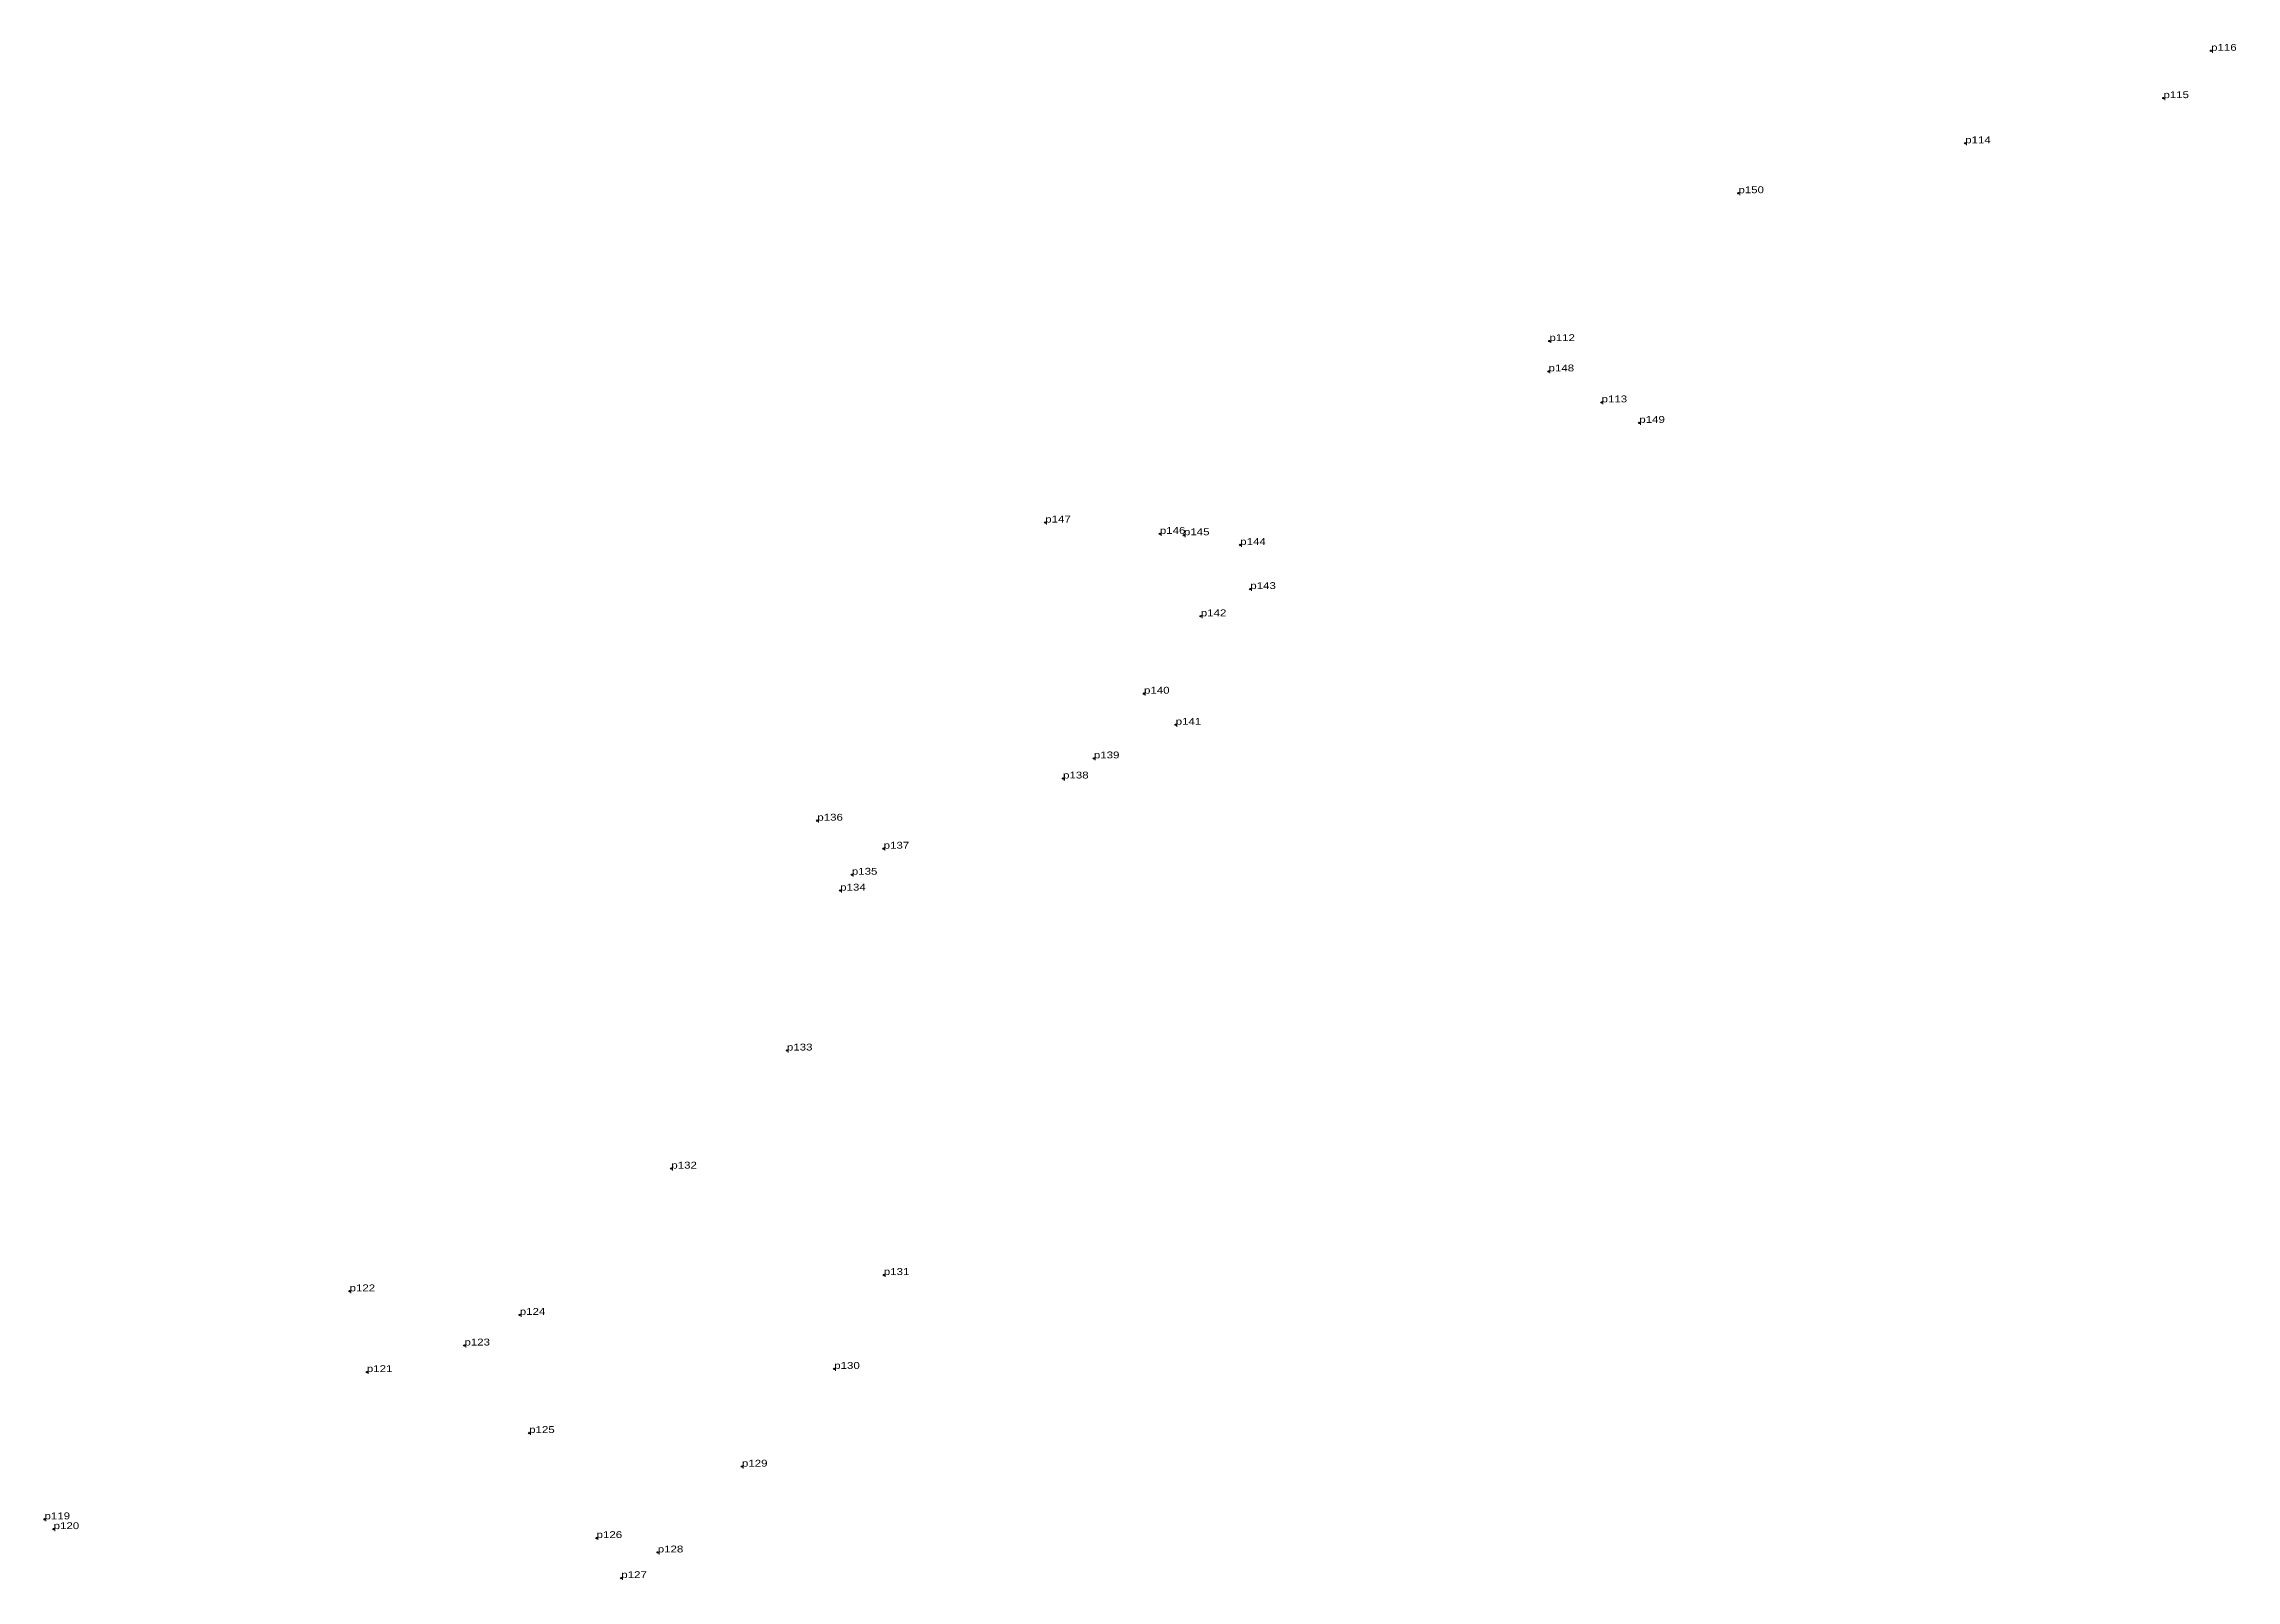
# Model space of a CAD drawing. Header units: metres. Extents: x 543926 to 547342, y 1818450 to 1823814.
# Drawn here: x 545145 to 545719, y 1822788 to 1823190 of the extents above; entities that cross this region are included whole.
import ezdxf

# ---------------------------------------------------------------- set-up
doc = ezdxf.new("R2010")
doc.units = ezdxf.units.M
doc.header["$LTSCALE"] = 0.72
doc.header["$PDMODE"] = 32
doc.header["$PDSIZE"] = 0.36
doc.layers.add('12', color=7, linetype='Continuous')
doc.layers.add('7', color=7, linetype='Continuous')

msp = doc.modelspace()

# ---------------------------------------------------------------- texts
at = {"layer": '12', "width": 1.25}
for s, p in [('p116', (545712.86, 1823188.34)), ('p115', (545700.37, 1823175.94)), ('p114', (545648.45, 1823164.12)), ('p150', (545589.04, 1823151.03)), ('p112', (545539.53, 1823112.29)), ('p148', (545539.31, 1823104.34)), ('p113', (545553.2, 1823096.23)), ('p149', (545563.08, 1823090.85)), ('p147', (545407.46, 1823064.74)), ('p146', (545437.49, 1823061.77)), ('p145', (545443.8, 1823061.42)), ('p144', (545458.55, 1823058.86)), ('p143', (545461.18, 1823047.31)), ('p142', (545448.21, 1823040.18)), ('p140', (545433.34, 1823019.91)), ('p141', (545441.64, 1823011.75)), ('p139', (545420.21, 1823002.95)), ('p138', (545412.13, 1822997.68)), ('p136', (545347.76, 1822986.63)), ('p137', (545365.14, 1822979.29)), ('p135', (545356.81, 1822972.47)), ('p134', (545353.75, 1822968.3)), ('p133', (545339.8, 1822926.41)), ('p132', (545309.52, 1822895.47)), ('p131', (545365.18, 1822867.59)), ('p122', (545225.24, 1822863.32)), ('p124', (545269.82, 1822857.15)), ('p123', (545255.32, 1822849.12)), ('p121', (545229.76, 1822842.16)), ('p130', (545352.19, 1822842.99)), ('p125', (545272.28, 1822826.19)), ('p129', (545328.02, 1822817.38)), ('p119', (545145.33, 1822803.58)), ('p120', (545147.72, 1822801.01)), ('p126', (545289.94, 1822798.67)), ('p128', (545305.96, 1822794.9)), ('p127', (545296.41, 1822788.18))]:
    msp.add_text(s, height=1.8, dxfattribs=at).set_placement(p)

# ---------------------------------------------------------------- linework, layer by layer
at = {"layer": '7'}
for p in [(545712.86, 1823188.34), (545700.37, 1823175.94), (545648.45, 1823164.12), (545589.04, 1823151.03), (545539.53, 1823112.29), (545539.31, 1823104.34), (545553.2, 1823096.23), (545563.08, 1823090.85), (545407.46, 1823064.74), (545437.49, 1823061.77), (545443.8, 1823061.42), (545458.55, 1823058.86), (545461.18, 1823047.31), (545448.21, 1823040.18), (545433.34, 1823019.91), (545441.64, 1823011.75), (545420.21, 1823002.95), (545412.13, 1822997.68), (545347.76, 1822986.63), (545365.14, 1822979.29), (545356.81, 1822972.47), (545353.75, 1822968.3), (545339.8, 1822926.41), (545309.52, 1822895.47), (545225.24, 1822863.32), (545365.18, 1822867.59), (545269.82, 1822857.15), (545255.32, 1822849.12), (545229.76, 1822842.16), (545352.19, 1822842.99), (545272.28, 1822826.19), (545328.02, 1822817.38), (545145.33, 1822803.58), (545147.72, 1822801.01), (545289.94, 1822798.67), (545305.96, 1822794.9), (545296.41, 1822788.18)]:
    msp.add_point(p, dxfattribs=at)

msp.set_redraw_order([(e.dxf.handle, doc.entitydb.next_handle()) for e in msp.query("TEXT MTEXT ATTDEF DIMENSION ARC_DIMENSION")])  # texts and dimensions are drawn at this point

doc.saveas('drawing.dxf')
